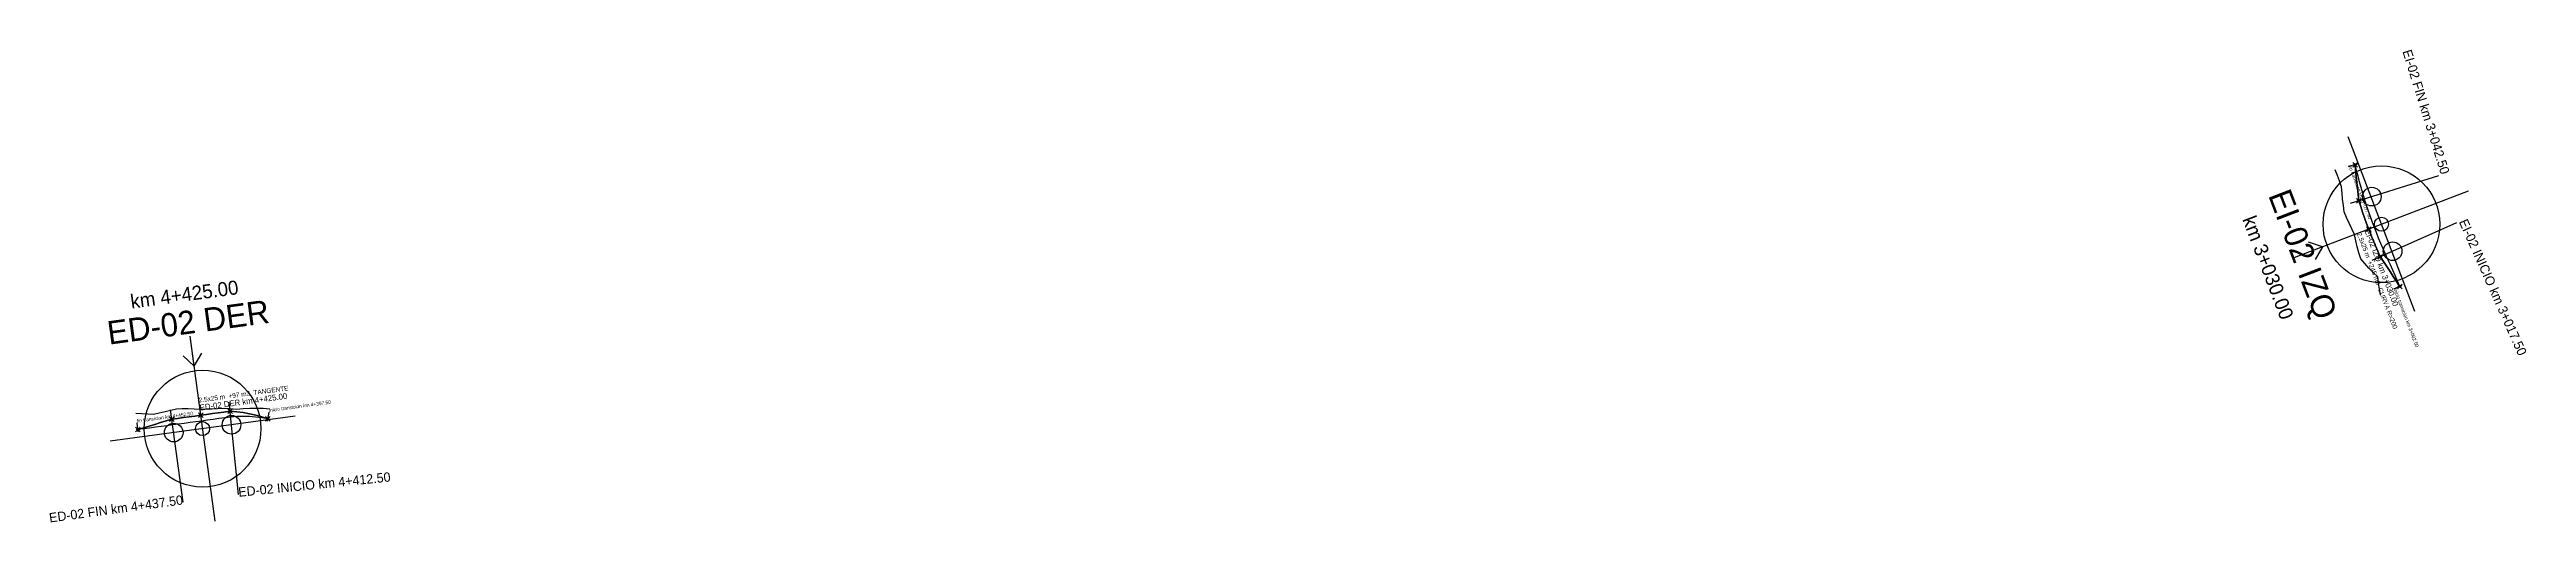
# Model space of a CAD drawing. Extents: x 598026 to 612634, y 9471396 to 9478667.
# Drawn here: x 610226 to 611288, y 9472511 to 9472714 of the extents above; entities that cross this region are included whole.
import ezdxf
from ezdxf.enums import TextEntityAlignment as Align

# ---------------------------------------------------------------- set-up
doc = ezdxf.new("R2010")
doc.units = 0
doc.header["$PDMODE"] = 35
doc.header["$PDSIZE"] = 1
for name, color, linetype in [('ENSANCHE_DER', 5, 'CONTINUOUS'), ('ENSANCHE_DER_BORDE_3D', 5, 'CONTINUOUS'), ('ENSANCHE_DER_MARCA', 5, 'CONTINUOUS'), ('ENSANCHE_DER_PUNTOS', 5, 'CONTINUOUS'), ('ENSANCHE_DER_TALUD', 5, 'CONTINUOUS'), ('ENSANCHE_DER_TEXTO', 5, 'CONTINUOUS'), ('ENSANCHE_IZQ', 1, 'CONTINUOUS'), ('ENSANCHE_IZQ_BORDE_3D', 1, 'CONTINUOUS'), ('ENSANCHE_IZQ_MARCA', 1, 'CONTINUOUS'), ('ENSANCHE_IZQ_PUNTOS', 1, 'CONTINUOUS'), ('ENSANCHE_IZQ_TALUD', 1, 'CONTINUOUS'), ('ENSANCHE_IZQ_TEXTO', 1, 'CONTINUOUS')]:
    doc.layers.add(name, color=color, linetype=linetype)

msp = doc.modelspace()

# ---------------------------------------------------------------- texts
at = {"layer": 'ENSANCHE_DER_MARCA'}
for s, height, p in [('ED-02 DER', 10, (610285.7958, 9472592.1648)), ('km 4+425.00', 6, (610283.9117, 9472606.0375))]:
    msp.add_text(s, height=height, rotation=7.7343, dxfattribs=at).set_placement(p, align=Align.CENTER)
msp.add_text('ED-02 INICIO km 4+412.50', height=4, rotation=5.7744, dxfattribs=at).set_placement((610306.8224, 9472522.3483))
msp.add_text('ED-02 FIN km 4+437.50', height=4, rotation=7.7343, dxfattribs=at).set_placement((610283.0993, 9472519.1376), align=Align.RIGHT)
at = {"layer": 'ENSANCHE_DER_TEXTO'}
for s, height, p in [('2.5x25 m  +97 m3  TANGENTE', 2, (610289.7928, 9472562.735)), ('ED-02 DER km 4+425.00', 2.5, (610290.2639, 9472559.2669)), ('inicio transicion km 4+397.50', 1.5, (610319.876, 9472558.6312)), ('fin transicion km 4+452.50', 1.5, (610263.2159, 9472554.0796))]:
    msp.add_text(s, height=height, rotation=7.7343, dxfattribs=at).set_placement(p)
at = {"layer": 'ENSANCHE_IZQ_MARCA'}
msp.add_text('EI-02 FIN km 3+042.50', height=4, rotation=-72.6706, dxfattribs=at).set_placement((611250.8697, 9472660.0726), align=Align.RIGHT)
for s, height, p in [('EI-02 IZQ', 10, (611187.0707, 9472624.3971)), ('km 3+030.00', 6, (611173.9928, 9472619.4004))]:
    msp.add_text(s, height=height, rotation=-69.0896, dxfattribs=at).set_placement(p, align=Align.CENTER)
msp.add_text('EI-02 INICIO km 3+017.50', height=4, rotation=-66.0223, dxfattribs=at).set_placement((611258.5112, 9472640.095))
at = {"layer": 'ENSANCHE_IZQ_TEXTO'}
for s, height, p in [('fin transicion km 3+057.50', 1.5, (611211.1823, 9472663.7093)), ('EI-02 IZQ km 3+030.00', 2.5, (611218.0842, 9472636.2464)), ('2.5x25 m  +245 m3  CURVA R=200', 2, (611214.8147, 9472634.9972)), ('inicio transicion km 3+002.50', 1.5, (611230.5257, 9472611.2315))]:
    msp.add_text(s, height=height, rotation=-69.0896, dxfattribs=at).set_placement(p)

# ---------------------------------------------------------------- linework, layer by layer
at = {"layer": 'ENSANCHE_DER'}
msp.add_lwpolyline([(610319.2823, 9472555.6906), (610316.6579, 9472556.1525), (610314.0137, 9472556.4826), (610311.3563, 9472556.6802), (610308.6924, 9472556.7447), (610306.0285, 9472556.676), (610303.3715, 9472556.4743), (610300.7785, 9472556.1536), (610298.3013, 9472555.8171), (610295.824, 9472555.4807), (610293.3467, 9472555.1443), (610290.8695, 9472554.8078), (610288.3922, 9472554.4714), (610285.915, 9472554.1349), (610283.4377, 9472553.7985), (610280.9605, 9472553.462), (610278.4832, 9472553.1256), (610276.0059, 9472552.7891), (610273.5287, 9472552.4527), (610271.0514, 9472552.1162), (610268.5742, 9472551.7798), (610266.0969, 9472551.4433), (610263.6197, 9472551.1069), (610263.6197, 9472551.1069), (610266.0408, 9472551.8562), (610268.462, 9472552.6055), (610270.8832, 9472553.3548), (610273.3044, 9472554.1042), (610275.7256, 9472554.8535), (610278.1467, 9472555.6028), (610280.624, 9472555.9393), (610283.1013, 9472556.2757), (610285.5785, 9472556.6122), (610288.0558, 9472556.9486), (610290.533, 9472557.2851), (610293.0103, 9472557.6215), (610295.4875, 9472557.958), (610297.9648, 9472558.2944), (610300.4421, 9472558.6309), (610303.1199, 9472558.9616), (610305.9228, 9472558.7567), (610308.6911, 9472558.4114), (610311.4178, 9472557.9287), (610314.0963, 9472557.3118), (610316.7198, 9472556.5645), (610319.2823, 9472555.6906)], close=True, dxfattribs=at)
at = {"layer": 'ENSANCHE_DER_BORDE_3D'}
msp.add_polyline3d([(610319.2823, 9472555.6906, 1251.7122), (610316.7198, 9472556.5645, 1251.6406), (610314.0963, 9472557.3118, 1251.5746), (610311.4178, 9472557.9287, 1251.5143), (610308.6911, 9472558.4114, 1251.4594), (610305.9228, 9472558.7567, 1251.4071), (610303.1199, 9472558.9616, 1251.3547), (610300.4421, 9472558.6309, 1251.3106), (610297.9648, 9472558.2944, 1251.2666), (610295.4875, 9472557.958, 1251.2225), (610293.0103, 9472557.6215, 1251.1785), (610290.533, 9472557.2851, 1251.1344), (610288.0558, 9472556.9486, 1251.0904), (610285.5785, 9472556.6122, 1251.0463), (610283.1013, 9472556.2757, 1251.0023), (610280.624, 9472555.9393, 1250.9582), (610278.1467, 9472555.6028, 1250.9142), (610275.7256, 9472554.8535, 1250.8785), (610273.3044, 9472554.1042, 1250.8428), (610270.8832, 9472553.3548, 1250.807), (610268.462, 9472552.6055, 1250.7713), (610266.0408, 9472551.8562, 1250.7356), (610263.6197, 9472551.1069, 1250.6999)], dxfattribs=at)
at = {"layer": 'ENSANCHE_DER_MARCA'}
for p, q in [((610296.6968, 9472511.9017), (610285.9304, 9472591.1739)), ((610287.68, 9472578.2922), (610286.065, 9472590.183)), ((610287.68, 9472578.2922), (610290.9707, 9472583.785)), ((610287.68, 9472578.2922), (610283.0434, 9472582.7084)), ((610306.7218, 9472523.3433), (610302.7175, 9472562.9413)), ((610330.9497, 9472556.921), (610251.6775, 9472546.1547)), ((610263.7542, 9472550.116), (610263.2159, 9472554.0796)), ((610282.9647, 9472520.1285), (610277.6084, 9472559.5664)), ((610319.0844, 9472554.7103), (610319.876, 9472558.6312))]:
    msp.add_line(p, q, dxfattribs=at)
for centre, radius in [((610291.3136, 9472551.5378), 25), ((610278.9273, 9472549.8556), 4), ((610291.3136, 9472551.5378), 3), ((610303.7035, 9472553.191), 4)]:
    msp.add_circle(centre, radius, dxfattribs=at)
at = {"layer": 'ENSANCHE_DER_PUNTOS'}
for p in [(610263.6197, 9472551.1069, 1250.6999), (610278.1467, 9472555.6028, 1250.9142), (610290.533, 9472557.2851, 1251.1344), (610303.1199, 9472558.9616, 1251.3547), (610319.2823, 9472555.6906, 1251.7122)]:
    msp.add_point(p, dxfattribs=at)
at = {"layer": 'ENSANCHE_DER_TALUD'}
msp.add_lwpolyline([(610320.1234, 9472559.8565), (610317.2526, 9472560.108), (610314.3852, 9472560.2142), (610311.5285, 9472560.176), (610308.6898, 9472559.9947), (610305.8763, 9472559.6722), (610303.0193, 9472559.9565), (610300.2402, 9472560.1172), (610297.7293, 9472560.0285), (610295.2184, 9472559.9398), (610292.7075, 9472559.851), (610290.1966, 9472559.7623), (610287.652, 9472559.9213), (610285.1075, 9472560.0803), (610282.5966, 9472559.9916), (610280.0857, 9472559.9029), (610277.6421, 9472559.3187), (610275.1985, 9472558.7345), (610272.7549, 9472558.1504), (610270.3112, 9472557.5662), (610267.7667, 9472557.7252), (610265.2221, 9472557.8842), (610262.6776, 9472558.0432)], dxfattribs=at)
at = {"layer": 'ENSANCHE_IZQ'}
msp.add_lwpolyline([(611233.2668, 9472612.4506), (611232.2509, 9472614.7349), (611231.2349, 9472617.0191), (611230.219, 9472619.3034), (611229.203, 9472621.5876), (611228.1871, 9472623.8719), (611227.1711, 9472626.1562), (611226.1516, 9472628.4516), (611225.1416, 9472630.7835), (611224.1609, 9472633.1279), (611223.2096, 9472635.4843), (611222.2878, 9472637.8525), (611221.3957, 9472640.232), (611220.5334, 9472642.6224), (611219.701, 9472645.0235), (611218.8987, 9472647.4347), (611218.1266, 9472649.8558), (611217.3848, 9472652.2864), (611216.6735, 9472654.7261), (611215.9927, 9472657.1744), (611215.3438, 9472659.625), (611214.7148, 9472662.0445), (611214.0858, 9472664.4641), (611214.0858, 9472664.4641), (611214.3115, 9472661.9397), (611214.5373, 9472659.4153), (611214.7864, 9472656.8471), (611215.0706, 9472654.2695), (611215.3885, 9472651.6908), (611215.7401, 9472649.1112), (611216.5217, 9472646.6603), (611217.3338, 9472644.2194), (611218.1764, 9472641.7888), (611219.0493, 9472639.369), (611219.9524, 9472636.9602), (611220.8856, 9472634.5629), (611221.8486, 9472632.1775), (611222.8414, 9472629.8043), (611223.8637, 9472627.4437), (611224.8869, 9472625.1402), (611226.2835, 9472623.0253), (611227.6802, 9472620.9103), (611229.0768, 9472618.7954), (611230.4735, 9472616.6805), (611231.8702, 9472614.5655), (611233.2668, 9472612.4506)], close=True, dxfattribs=at)
at = {"layer": 'ENSANCHE_IZQ_BORDE_3D'}
msp.add_polyline3d([(611233.2668, 9472612.4506, 1300.4822), (611231.8702, 9472614.5655, 1300.3753), (611230.4735, 9472616.6805, 1300.2668), (611229.0768, 9472618.7954, 1300.1565), (611227.6802, 9472620.9103, 1300.0445), (611226.2835, 9472623.0253, 1299.9308), (611224.8869, 9472625.1402, 1299.8154), (611223.8637, 9472627.4437, 1299.7067), (611222.8414, 9472629.8043, 1299.5962), (611221.8486, 9472632.1775, 1299.4841), (611220.8856, 9472634.5629, 1299.3702), (611219.9524, 9472636.9602, 1299.2546), (611219.0493, 9472639.369, 1299.1374), (611218.1764, 9472641.7888, 1299.0184), (611217.3338, 9472644.2194, 1298.8978), (611216.5217, 9472646.6603, 1298.7754), (611215.7401, 9472649.1112, 1298.6513), (611215.3885, 9472651.6908, 1298.5339), (611215.0706, 9472654.2695, 1298.4148), (611214.7864, 9472656.8471, 1298.294), (611214.5373, 9472659.4153, 1298.1714), (611214.3115, 9472661.9397, 1298.0472), (611214.0858, 9472664.4641, 1297.9213)], dxfattribs=at)
at = {"layer": 'ENSANCHE_IZQ_MARCA'}
for p, q in [((611239.6467, 9472601.6647), (611211.0942, 9472676.3959)), ((611215.0536, 9472664.7157), (611211.1823, 9472663.7093)), ((611249.9151, 9472659.7747), (611211.9216, 9472647.9197)), ((611188.0049, 9472624.754), (611262.7361, 9472653.3066)), ((611257.5974, 9472639.6886), (611221.232, 9472623.5147)), ((611200.1487, 9472629.3938), (611188.939, 9472625.1109)), ((611200.1487, 9472629.3938), (611194.0504, 9472631.3458)), ((611200.1487, 9472629.3938), (611196.9056, 9472623.8727)), ((611234.1805, 9472612.857), (611230.5257, 9472611.2315))]:
    msp.add_line(p, q, dxfattribs=at)
for centre, radius in [((611225.3705, 9472639.0303), 25), ((611221.2768, 9472650.8388), 4), ((611225.3705, 9472639.0303), 3), ((611230.1863, 9472627.4972), 4)]:
    msp.add_circle(centre, radius, dxfattribs=at)
at = {"layer": 'ENSANCHE_IZQ_PUNTOS'}
for p in [(611214.0858, 9472664.4641, 1297.9213), (611215.7401, 9472649.1112, 1298.6513), (611219.9524, 9472636.9602, 1299.2546), (611224.8869, 9472625.1402, 1299.8154), (611233.2668, 9472612.4506, 1300.4822)]:
    msp.add_point(p, dxfattribs=at)
at = {"layer": 'ENSANCHE_IZQ_TALUD'}
msp.add_lwpolyline([(611225.0435, 9472608.7932), (611224.4844, 9472611.2806), (611224.1537, 9472613.8697), (611223.823, 9472616.4587), (611221.8934, 9472618.3366), (611219.9637, 9472620.2145), (611218.2625, 9472622.1939), (611216.5427, 9472624.2185), (611215.7106, 9472626.7688), (611214.9117, 9472629.3264), (611214.3783, 9472631.9831), (611213.8805, 9472634.6403), (611212.7143, 9472637.0389), (611211.577, 9472639.4547), (611210.4691, 9472641.8876), (611209.3906, 9472644.337), (611209.0578, 9472647.0261), (611208.7605, 9472649.7132), (611208.4986, 9472652.3978), (611208.2719, 9472655.0795), (611207.3592, 9472657.5492), (611206.4883, 9472659.9059), (611205.6173, 9472662.2625)], dxfattribs=at)

msp.set_redraw_order([(e.dxf.handle, doc.entitydb.next_handle()) for e in msp.query("TEXT MTEXT ATTDEF DIMENSION ARC_DIMENSION")])  # texts and dimensions are drawn at this point

doc.saveas('drawing.dxf')
